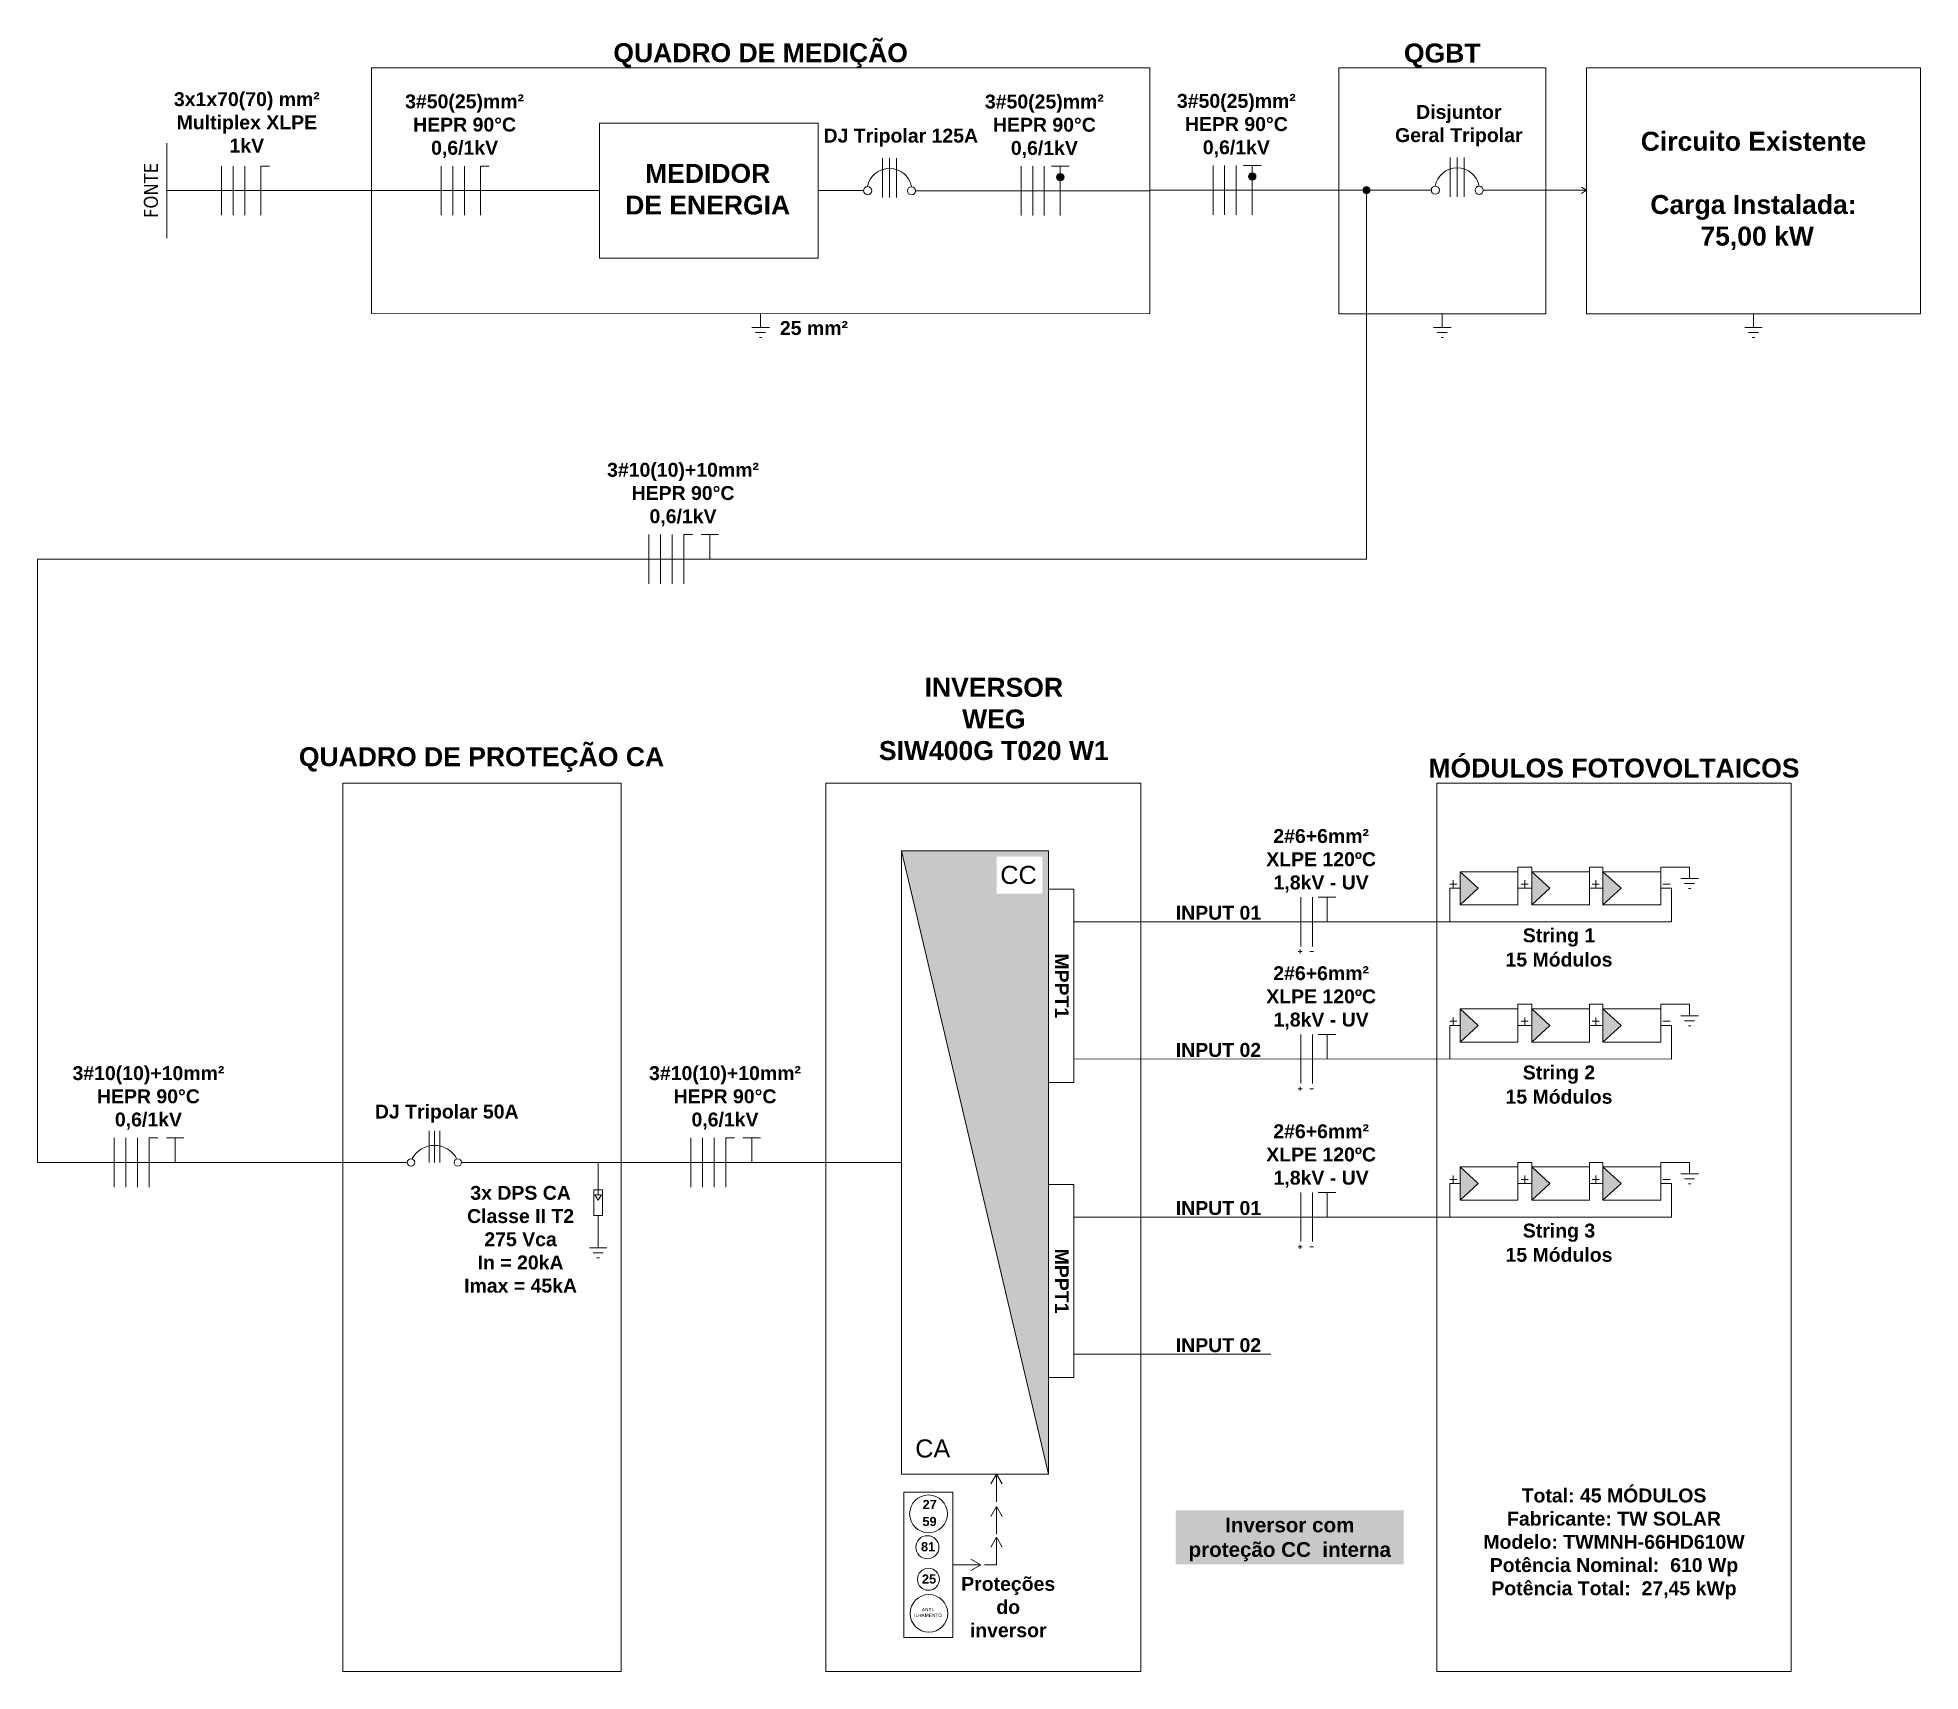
# Model space of a CAD drawing. Header units: millimetres. Extents: x 3949 to 5729, y -1938 to -943.
# Drawn here: x 5363.9 to 5427.8, y -1931.6 to -1876.1 of the extents above; entities that cross this region are included whole.
import ezdxf

# ---------------------------------------------------------------- set-up
doc = ezdxf.new("R2010")
doc.units = ezdxf.units.MM
doc.layers.add('DESENHO', color=7, linetype='Continuous', lineweight=0)
doc.styles.add('Annotative', font='arial.ttf')
doc.styles.add('PDF Arial', font='arial.ttf')
doc.styles.get("Standard").update_dxf_attribs({"font": 'arial.ttf'})

msp = doc.modelspace()

# ---------------------------------------------------------------- texts
at = {"layer": 'DESENHO', "lineweight": 0, "attachment_point": 9, "style": 'PDF Arial'}
for s, width, gutter_width, heights, insert, char_height in [('\\pxqc;{\\fArial|b1|i0|c0|p34;QUADRO DE MEDIÇÃO}', 26.41348, 18.41, [2.491], (5401.676, -1877.168), 0.64396), ('\\pxqc;{\\fArial|b1|i0|c0|p34;QGBT}', 7.00024, 25.896, [0.713], (5415.098, -1877.168), 0.64396), ('\\pxqc;{\\fArial|b1|i0|c0|p34;3#50(25)mm²\\PHEPR 90°C\\P0,6/1kV}', 5.84228, 12.5, [2.858], (5381.345, -1880.22), 0.47231), ('\\pxqc;{\\fArial|b1|i0|c0|p34;3#50(25)mm²\\PHEPR 90°C\\P0,6/1kV}', 5.84228, 12.5, [2.858], (5401.019, -1880.226), 0.47231), ('\\pxqc;{\\fArial|b1|i0|c0|p34;3#50(25)mm²\\PHEPR 90°C\\P0,6/1kV}', 5.84228, 12.5, [2.858], (5407.534, -1880.203), 0.47231), ('\\pxqc;{\\fArial|b1|i0|c0|p34;3#10(10)+10mm²\\PHEPR 90°C\\P0,6/1kV}', 5.84228, 12.5, [2.858], (5388.757, -1892.724), 0.47231), ('\\pxqc;{\\fArial|b1|i0|c0|p34;QUADRO DE PROTEÇÃO CA}', 11.76968, 3.948, [2.702], (5384.882, -1901.059), 0.64396), ('\\pxqc;{\\fArial|b1|i0|c0|p34;MÓDULOS FOTOVOLTAICOS}', 12.02187, 3.948, [7.509], (5423.438, -1901.258), 0.64396), ('\\pxqc;{\\fArial|b1|i0|c0|p34;2#6+6mm²\\PXLPE 120ºC\\P1,8kV - UV}', 6.73784, 12.5, [3.186], (5410.858, -1905.152), 0.47231), ('\\pxqc;{\\fArial|b1|i0|c0|p34;2#6+6mm²\\PXLPE 120ºC\\P1,8kV - UV}', 6.73784, 12.5, [3.186], (5410.858, -1909.807), 0.47231), ('\\pxqc;{\\fArial|b1|i0|c0|p34;3#10(10)+10mm²\\PHEPR 90°C\\P0,6/1kV}', 5.84228, 12.5, [2.858], (5370.616, -1913.198), 0.47231), ('\\pxqc;{\\fArial|b1|i0|c0|p34;3#10(10)+10mm²\\PHEPR 90°C\\P0,6/1kV}', 5.84228, 12.5, [2.858], (5390.182, -1913.198), 0.47231), ('\\pxqc;{\\fArial|b1|i0|c0|p34;2#6+6mm²\\PXLPE 120ºC\\P1,8kV - UV}', 6.73784, 12.5, [3.186], (5410.858, -1915.172), 0.47231), ('\\pxqc;{\\fArial|b1|i0|c0|p34;3x DPS CA\\PClasse II T2\\P275 Vca\\PIn = 20kA\\PImax = 45kA}', 3.9314, 12.5, [0], (5382.289, -1918.737), 0.47231), ('\\pxqc;{\\fArial|b1|i0|c0|p34;Proteções \\Pdo inversor}', 1.56579, 12.5, [0], (5397.653, -1930.431), 0.47231)]:
    msp.add_mtext_dynamic_manual_height_columns(s, width=width, gutter_width=gutter_width, heights=heights, dxfattribs=dict(at, insert=insert, char_height=char_height))
at = {"layer": 'DESENHO', "lineweight": 0}
for s, insert, char_height, width, attachment_point, style in [('\\pxqc;{\\fArial|b1|i0|c0|p34;3x1x70(70) mm²\\PMultiplex XLPE \\P1kV }', (5366.806, -1877.992), 0.4723, 8.45795, 1, 'PDF Arial'), ('\\pxqc;{\\fArial|b1|i0|c0|p34;Disjuntor \\PGeral Tripolar}', (5415.178, -1879.827), 0.47231, 6.03391, 9, 'PDF Arial'), ('\\pxqc;{\\fArial|b1|i0|c0|p34;DJ Tripolar 125A}', (5395.923, -1879.844), 0.47231, 5.3936, 9, 'PDF Arial'), ('\\pxqc;{\\fArial|b1|i0|c0|p34;Circuito Existente\\P\\PCarga Instalada:\\P 75,00 kW }', (5422.16, -1881.339), 0.64396, 11.3255, 5, 'PDF Arial'), ('\\pxqc;{\\fArial|b1|i0|c0|p34;MEDIDOR DE ENERGIA}', (5389.536, -1882.151), 0.64396, 5.72787, 9, 'PDF Arial'), ('\\pxqc;{\\fArial|b1|i0|c0|p34;INVERSOR\\PWEG\\PSIW400G T020 W1}', (5391.137, -1900.665), 0.64396, 10.49124, 7, 'PDF Arial'), ('\\pxqc;{\\fArial|b1|i0|c0|p34;INPUT 01}', (5406.595, -1906.081), 0.47231, 5.17942, 9, 'PDF Arial'), ('\\pxqc;{\\fArial|b1|i0|c0|p34;String 1}', (5418.055, -1906.986), 0.47231, 4.98963, 9, 'PDF Arial'), ('\\pxqc;{\\fArial|b1|i0|c0|p34;15 Módulos}', (5418.055, -1907.67), 0.47231, 4.98963, 9, 'PDF Arial'), ('\\pxqc;{\\fArial|b1|i0|c0|p34;INPUT 02}', (5406.595, -1910.736), 0.47231, 5.17942, 9, 'PDF Arial'), ('\\pxqc;{\\fArial|b1|i0|c0|p34;String 2}', (5418.055, -1911.641), 0.47231, 4.98963, 9, 'PDF Arial'), ('\\pxqc;{\\fArial|b1|i0|c0|p34;15 Módulos}', (5418.055, -1912.325), 0.47231, 4.98963, 9, 'PDF Arial'), ('\\pxqc;{\\fArial|b1|i0|c0|p34;DJ Tripolar 50A}', (5380.834, -1912.964), 0.47231, 6.03391, 9, 'PDF Arial'), ('\\pxqc;{\\fArial|b1|i0|c0|p34;INPUT 01}', (5406.595, -1916.101), 0.47231, 5.17942, 9, 'PDF Arial'), ('\\pxqc;{\\fArial|b1|i0|c0|p34;String 3}', (5418.055, -1917.007), 0.47231, 4.98963, 9, 'PDF Arial'), ('\\pxqc;{\\fArial|b1|i0|c0|p34;15 Módulos}', (5418.055, -1917.69), 0.47231, 4.98963, 9, 'PDF Arial'), ('\\pxqc;{\\fArial|b1|i0|c0|p34;INPUT 02}', (5406.595, -1920.756), 0.47231, 5.17942, 9, 'PDF Arial'), ('\\pxqc,t12;{\\fArial|b1|i0|c0|p34;\\C0;Total: 45 MÓDULOS \\P\\ptz;Fabricante: TW SOLAR\\PModelo: TWMNH-66HD610W\\PPotência Nominal:  610 Wp\\PPotência Total:  27,45 kWp}', (5423.438, -1929.142), 0.47231, 12.02187, 9, 'Annotative')]:
    msp.add_mtext(s, dxfattribs=dict(at, insert=insert, char_height=char_height, width=width, attachment_point=attachment_point, style=style))
at = {"layer": 'DESENHO', "lineweight": 0, "insert": (5367.783, -1882.261), "char_height": 0.47332, "attachment_point": 4, "rotation": 90}
msp.add_mtext('{\\fTahoma|b0|i0|c0|p34;FONTE}', dxfattribs=at)
at = {"layer": 'DESENHO', "color": 3, "lineweight": 0, "insert": (5391.433, -1886.238), "char_height": 0.47231, "width": 5.3936, "attachment_point": 9, "style": 'PDF Arial'}
msp.add_mtext('{\\fArial|b1|i0|c0|p34;25 mm²}', dxfattribs=at)
at = {"layer": 'DESENHO', "lineweight": 0, "char_height": 0.6122, "attachment_point": 9, "style": 'PDF Arial'}
for s, insert in [('CC', (5397.838, -1904.869)), ('CA', (5394.904, -1924.333))]:
    msp.add_mtext(s, dxfattribs=dict(at, insert=insert))
at = {"layer": 'DESENHO', "lineweight": 0, "char_height": 0.47231, "attachment_point": 9, "rotation": 270, "style": 'PDF Arial'}
for insert in [(5398.453, -1911.594), (5398.453, -1921.614)]:
    msp.add_mtext_dynamic_manual_height_columns('\\pxqc;{\\fArial|b1|i0|c0|p34;MPPT1}', width=6.55149, gutter_width=27.451, heights=[1.382], dxfattribs=dict(at, insert=insert))
at = {"layer": 'DESENHO', "lineweight": 0, "char_height": 0.31036, "attachment_point": 3}
for s, width, heights, insert in [('\\pxql;{\\fArial|b1|i0|c0|p34;27}', 3.9314, [0.102], (5397.897, -1925.764)), ('\\pxql;{\\fArial|b1|i0|c0|p34;59}', 3.9314, [0.102], (5397.891, -1926.342)), ('\\pxql;{\\fArial|b1|i0|c0|p34;81}', 3.9314, [0.102], (5397.842, -1927.199)), ('\\pxql;{\\fArial|b1|i0|c0|p34;25}', 3.9314, [0.102], (5397.875, -1928.293)), ('\\pxqc;{\\H0.375x;ANTI-\\PILHAMENTO}', 1.94381, [0.999], (5395.124, -1929.431))]:
    msp.add_mtext_dynamic_manual_height_columns(s, width=width, gutter_width=12.5, heights=heights, dxfattribs=dict(at, insert=insert))
at = {"layer": 'DESENHO', "insert": (5402.806, -1926.365), "char_height": 0.5, "attachment_point": 1, "style": 'PDF Arial', "bg_fill": 1, "box_fill_scale": 1.5, "bg_fill_color": 1, "bg_fill_transparency": 0}
msp.add_mtext_dynamic_manual_height_columns('\\pxqc;{\\fArial|b1|i0|c0|p34;\\C255;\\c16777215;Inversor com proteção CC  interna}', width=7.23812, gutter_width=55.221, heights=[0], dxfattribs=at)

# ---------------------------------------------------------------- hatches: boundary and pattern name
at = {"layer": 'DESENHO', "lineweight": 0}
h = msp.add_hatch(color=256, dxfattribs=at)
h.dxf.hatch_style = 1
h.paths.add_polyline_path([(5398.639, -1880.75, 0.414214), (5398.514, -1880.875, 0.414214), (5398.639, -1881)])
h.paths.add_polyline_path([(5398.764, -1880.875, 0.414214), (5398.639, -1880.75), (5398.639, -1881, 0.414214)])
h = msp.add_hatch(color=256, dxfattribs=at)
h.dxf.hatch_style = 1
h.paths.add_polyline_path([(5405.154, -1880.727, 0.414214), (5405.029, -1880.852, 0.414214), (5405.154, -1880.977)])
h.paths.add_polyline_path([(5405.279, -1880.852, 0.414214), (5405.154, -1880.727), (5405.154, -1880.977, 0.414214)])
h = msp.add_hatch(color=256, dxfattribs=at)
h.dxf.hatch_style = 1
h.paths.add_polyline_path([(5409.152, -1881.316, 0.414214), (5409.027, -1881.191), (5409.027, -1881.441, 0.414214)])
h.paths.add_polyline_path([(5409.027, -1881.191, 0.414214), (5408.902, -1881.316, 0.414214), (5409.027, -1881.441)])
h = msp.add_hatch(color=256, dxfattribs=at)
h.dxf.hatch_style = 1
h.paths.add_polyline_path([(5398.243, -1903.734), (5393.251, -1903.734), (5398.243, -1924.888)])
h.paths.add_polyline_path([(5396.484, -1905.193), (5398.025, -1905.193), (5398.025, -1903.931), (5396.484, -1903.931)], flags=16)
h = msp.add_hatch(color=7, dxfattribs=at)
h.dxf.hatch_style = 1
h.paths.add_polyline_path([(5414.637, -1904.446), (5414.637, -1905.572), (5415.247, -1905.009)])
h.paths.add_polyline_path([(5412.212, -1904.446), (5412.212, -1905.572), (5412.822, -1905.009)])
h.paths.add_polyline_path([(5417.046, -1905.572), (5417.671, -1905.009), (5417.046, -1904.446)])
h = msp.add_hatch(color=7, dxfattribs=at)
h.dxf.hatch_style = 1
h.paths.add_polyline_path([(5414.637, -1909.101), (5414.637, -1910.227), (5415.247, -1909.664)])
h.paths.add_polyline_path([(5412.212, -1909.101), (5412.212, -1910.227), (5412.822, -1909.664)])
h.paths.add_polyline_path([(5417.046, -1910.227), (5417.671, -1909.664), (5417.046, -1909.101)])
h = msp.add_hatch(color=7, dxfattribs=at)
h.dxf.hatch_style = 1
h.paths.add_polyline_path([(5414.637, -1914.466), (5414.637, -1915.592), (5415.247, -1915.029)])
h.paths.add_polyline_path([(5412.212, -1914.466), (5412.212, -1915.592), (5412.822, -1915.029)])
h.paths.add_polyline_path([(5417.046, -1915.592), (5417.671, -1915.029), (5417.046, -1914.466)])

# ---------------------------------------------------------------- linework, layer by layer
for p, q in [((5368.321, -1882.946), (5368.321, -1879.721)), ((5370.176, -1882.168), (5370.176, -1880.499)), ((5370.572, -1882.168), (5370.572, -1880.499)), ((5370.967, -1882.168), (5370.967, -1880.499)), ((5371.51, -1882.168), (5371.51, -1880.499)), ((5371.51, -1880.499), (5371.807, -1880.499)), ((5377.631, -1882.168), (5377.631, -1880.499)), ((5378.026, -1882.168), (5378.026, -1880.499)), ((5378.422, -1882.168), (5378.422, -1880.499)), ((5378.965, -1882.168), (5378.965, -1880.499)), ((5378.965, -1880.499), (5379.262, -1880.499)), ((5392.603, -1881.564), (5392.603, -1880.226)), ((5392.84, -1881.564), (5392.84, -1880.226)), ((5393.077, -1881.564), (5393.077, -1880.226)), ((5397.306, -1882.173), (5397.306, -1880.504)), ((5397.701, -1882.173), (5397.701, -1880.504)), ((5398.096, -1882.173), (5398.096, -1880.504)), ((5398.343, -1880.504), (5398.639, -1880.504)), ((5398.639, -1882.173), (5398.639, -1880.504)), ((5398.639, -1880.504), (5398.936, -1880.504)), ((5403.82, -1882.151), (5403.82, -1880.482)), ((5404.215, -1882.151), (5404.215, -1880.482)), ((5404.61, -1882.151), (5404.61, -1880.482)), ((5404.857, -1880.482), (5405.154, -1880.482)), ((5405.154, -1882.151), (5405.154, -1880.482)), ((5405.154, -1880.482), (5405.45, -1880.482)), ((5411.867, -1881.547), (5411.867, -1880.209)), ((5412.104, -1881.547), (5412.104, -1880.209)), ((5412.341, -1881.547), (5412.341, -1880.209)), ((5416.497, -1881.316), (5416.33, -1881.214)), ((5416.33, -1881.424), (5416.497, -1881.316)), ((5384.676, -1894.671), (5384.676, -1893.002)), ((5385.072, -1894.671), (5385.072, -1893.002)), ((5385.467, -1894.671), (5385.467, -1893.002)), ((5385.862, -1894.671), (5385.862, -1893.002)), ((5386.159, -1893.002), (5385.862, -1893.002)), ((5386.742, -1893.002), (5386.446, -1893.002)), ((5386.742, -1893.837), (5386.742, -1893.002)), ((5387.039, -1893.002), (5386.742, -1893.002)), ((5406.798, -1906.981), (5406.798, -1905.312)), ((5407.194, -1906.981), (5407.194, -1905.312)), ((5407.986, -1905.312), (5407.392, -1905.312)), ((5407.689, -1906.146), (5407.689, -1905.312)), ((5406.711, -1907.156), (5406.84, -1907.156)), ((5406.775, -1907.091), (5406.775, -1907.22)), ((5407.106, -1907.156), (5407.235, -1907.156)), ((5406.798, -1911.636), (5406.798, -1909.967)), ((5407.194, -1911.636), (5407.194, -1909.967)), ((5407.986, -1909.967), (5407.392, -1909.967)), ((5407.689, -1910.801), (5407.689, -1909.967)), ((5406.711, -1911.811), (5406.84, -1911.811)), ((5406.775, -1911.746), (5406.775, -1911.875)), ((5407.106, -1911.811), (5407.235, -1911.811)), ((5366.535, -1915.146), (5366.535, -1913.477)), ((5366.93, -1915.146), (5366.93, -1913.477)), ((5367.325, -1915.146), (5367.325, -1913.477)), ((5367.721, -1915.146), (5367.721, -1913.477)), ((5368.017, -1913.477), (5367.721, -1913.477)), ((5368.601, -1913.477), (5368.304, -1913.477)), ((5368.601, -1914.311), (5368.601, -1913.477)), ((5368.898, -1913.477), (5368.601, -1913.477)), ((5386.101, -1915.146), (5386.101, -1913.477)), ((5386.496, -1915.146), (5386.496, -1913.477)), ((5386.891, -1915.146), (5386.891, -1913.477)), ((5387.287, -1915.146), (5387.287, -1913.477)), ((5387.583, -1913.477), (5387.287, -1913.477)), ((5388.167, -1913.477), (5387.87, -1913.477)), ((5388.167, -1914.311), (5388.167, -1913.477)), ((5388.464, -1913.477), (5388.167, -1913.477)), ((5382.958, -1915.243), (5382.958, -1914.311)), ((5406.798, -1917.001), (5406.798, -1915.332)), ((5407.194, -1917.001), (5407.194, -1915.332)), ((5407.986, -1915.332), (5407.392, -1915.332)), ((5407.689, -1916.166), (5407.689, -1915.332)), ((5406.711, -1917.176), (5406.84, -1917.176)), ((5406.775, -1917.112), (5406.775, -1917.24)), ((5407.106, -1917.176), (5407.235, -1917.176)), ((5396.473, -1924.888), (5396.279, -1925.224)), ((5396.473, -1925.827), (5396.473, -1924.888)), ((5396.473, -1924.888), (5396.667, -1925.224)), ((5396.473, -1925.988), (5396.279, -1926.324)), ((5396.473, -1926.927), (5396.473, -1925.988)), ((5396.473, -1925.988), (5396.667, -1926.324)), ((5396.473, -1927.029), (5396.279, -1927.365)), ((5396.473, -1927.969), (5396.473, -1927.029)), ((5396.473, -1927.029), (5396.667, -1927.365)), ((5394.997, -1927.969), (5395.936, -1927.969)), ((5395.936, -1927.969), (5395.6, -1927.775)), ((5395.936, -1927.969), (5395.6, -1928.163)), ((5396.473, -1927.969), (5396.063, -1927.969))]:
    msp.add_line(p, q, dxfattribs=at)
at = {"layer": 'DESENHO', "color": 5, "lineweight": 0}
for p, q in [((5368.321, -1881.333), (5382.999, -1881.333)), ((5391.965, -1881.333), (5390.423, -1881.333)), ((5401.676, -1881.339), (5393.725, -1881.339)), ((5401.676, -1881.316), (5411.229, -1881.316)), ((5409.027, -1881.316), (5409.027, -1893.837)), ((5412.989, -1881.316), (5416.497, -1881.316)), ((5363.936, -1893.837), (5409.027, -1893.837)), ((5363.936, -1893.837), (5363.936, -1914.311)), ((5412.212, -1905.009), (5411.851, -1905.009)), ((5411.851, -1905.009), (5411.851, -1906.151)), ((5419.378, -1905.009), (5419.017, -1905.009)), ((5419.378, -1905.009), (5419.378, -1906.151)), ((5399.097, -1906.146), (5419.378, -1906.151)), ((5412.212, -1909.664), (5411.851, -1909.664)), ((5411.851, -1909.664), (5411.851, -1910.806)), ((5419.378, -1909.664), (5419.017, -1909.664)), ((5419.378, -1909.664), (5419.378, -1910.806)), ((5399.097, -1910.801), (5419.378, -1910.806)), ((5363.936, -1914.311), (5376.48, -1914.311)), ((5378.32, -1914.311), (5393.251, -1914.311)), ((5412.212, -1915.029), (5411.851, -1915.029)), ((5411.851, -1915.029), (5411.851, -1916.172)), ((5419.378, -1915.029), (5419.017, -1915.029)), ((5419.378, -1915.029), (5419.378, -1916.172)), ((5399.097, -1916.166), (5419.378, -1916.172)), ((5399.097, -1920.821), (5405.785, -1920.823))]:
    msp.add_line(p, q, dxfattribs=at)
at = {"layer": 'DESENHO', "color": 3, "lineweight": 0}
for p, q in [((5388.47, -1885.972), (5388.47, -1885.507)), ((5411.6, -1885.972), (5411.6, -1885.51)), ((5422.16, -1885.972), (5422.16, -1885.51)), ((5388.427, -1886.311), (5388.512, -1886.311)), ((5411.558, -1886.311), (5411.642, -1886.311)), ((5422.118, -1886.311), (5422.202, -1886.311)), ((5419.952, -1905.02), (5420.037, -1905.02)), ((5419.952, -1909.675), (5420.037, -1909.675)), ((5419.952, -1915.04), (5420.037, -1915.04)), ((5382.916, -1917.555), (5383.001, -1917.555))]:
    msp.add_line(p, q, dxfattribs=at)
at = {"layer": 'DESENHO', "color": 18, "lineweight": 0, "true_color": 0x000000}
for p, q in [((5382.958, -1915.243), (5382.958, -1915.407)), ((5382.847, -1915.407), (5382.958, -1915.595)), ((5382.847, -1915.407), (5383.07, -1915.407)), ((5382.958, -1915.595), (5383.07, -1915.407))]:
    msp.add_line(p, q, dxfattribs=at)
at = {"layer": 'DESENHO', "lineweight": 0}
for points in [[(5401.676, -1885.51), (5375.263, -1885.504), (5375.263, -1877.162), (5401.676, -1877.168)], [(5408.091, -1877.168), (5415.109, -1877.168), (5415.109, -1885.51), (5408.091, -1885.51)], [(5427.823, -1877.168), (5416.497, -1877.168), (5416.497, -1885.51), (5427.823, -1885.51)], [(5390.423, -1879.046), (5382.999, -1879.046), (5382.999, -1883.62), (5390.423, -1883.62)], [(5383.741, -1931.583), (5374.293, -1931.583), (5374.293, -1901.438), (5383.741, -1901.438)], [(5411.416, -1901.438), (5423.438, -1901.438), (5423.438, -1931.583), (5411.416, -1931.583)], [(5398.243, -1903.734), (5393.251, -1903.734), (5393.251, -1924.888), (5398.243, -1924.888)], [(5414.167, -1905.572), (5412.212, -1905.572), (5412.212, -1904.446), (5414.167, -1904.446)], [(5416.592, -1905.572), (5414.637, -1905.572), (5414.637, -1904.446), (5416.592, -1904.446)], [(5419.017, -1905.572), (5417.046, -1905.572), (5417.046, -1904.446), (5419.017, -1904.446)], [(5398.243, -1905.042), (5399.097, -1905.042), (5399.097, -1911.594), (5398.243, -1911.594)], [(5414.167, -1910.227), (5412.212, -1910.227), (5412.212, -1909.101), (5414.167, -1909.101)], [(5416.592, -1910.227), (5414.637, -1910.227), (5414.637, -1909.101), (5416.592, -1909.101)], [(5419.017, -1910.227), (5417.046, -1910.227), (5417.046, -1909.101), (5419.017, -1909.101)], [(5414.167, -1915.592), (5412.212, -1915.592), (5412.212, -1914.466), (5414.167, -1914.466)], [(5416.592, -1915.592), (5414.637, -1915.592), (5414.637, -1914.466), (5416.592, -1914.466)], [(5419.017, -1915.592), (5417.046, -1915.592), (5417.046, -1914.466), (5419.017, -1914.466)], [(5398.243, -1915.062), (5399.097, -1915.062), (5399.097, -1921.614), (5398.243, -1921.614)], [(5394.997, -1925.502), (5393.328, -1925.502), (5393.328, -1930.43), (5394.997, -1930.43)]]:
    msp.add_lwpolyline(points, close=True, dxfattribs=at)
at = {"layer": 'DESENHO', "color": 3, "lineweight": 0}
for points in [[(5388.173, -1885.972), (5388.47, -1885.972), (5388.767, -1885.972)], [(5388.3, -1886.142), (5388.47, -1886.142), (5388.639, -1886.142)], [(5411.303, -1885.972), (5411.6, -1885.972), (5411.897, -1885.972)], [(5411.43, -1886.141), (5411.6, -1886.141), (5411.77, -1886.141)], [(5421.863, -1885.972), (5422.16, -1885.972), (5422.457, -1885.972)], [(5421.99, -1886.141), (5422.16, -1886.141), (5422.33, -1886.141)], [(5414.637, -1904.446), (5414.637, -1904.29), (5414.167, -1904.29), (5414.167, -1904.446)], [(5414.637, -1904.446), (5414.637, -1904.29), (5414.167, -1904.29), (5414.167, -1904.446)], [(5417.046, -1904.446), (5417.046, -1904.29), (5416.592, -1904.29), (5416.592, -1904.446)], [(5419.017, -1904.29), (5419.017, -1904.29), (5419.994, -1904.29), (5419.994, -1904.681)], [(5419.017, -1904.29), (5419.017, -1904.29), (5419.017, -1904.29), (5419.017, -1904.446)], [(5419.697, -1904.681), (5419.994, -1904.681), (5420.291, -1904.681)], [(5419.825, -1904.85), (5419.994, -1904.85), (5420.164, -1904.85)], [(5414.637, -1909.101), (5414.637, -1908.945), (5414.167, -1908.945), (5414.167, -1909.101)], [(5414.637, -1909.101), (5414.637, -1908.945), (5414.167, -1908.945), (5414.167, -1909.101)], [(5417.046, -1909.101), (5417.046, -1908.945), (5416.592, -1908.945), (5416.592, -1909.101)], [(5419.017, -1908.945), (5419.017, -1908.945), (5419.994, -1908.945), (5419.994, -1909.336)], [(5419.017, -1908.945), (5419.017, -1908.945), (5419.017, -1908.945), (5419.017, -1909.101)], [(5419.697, -1909.336), (5419.994, -1909.336), (5420.291, -1909.336)], [(5419.825, -1909.505), (5419.994, -1909.505), (5420.164, -1909.505)], [(5414.637, -1914.466), (5414.637, -1914.31), (5414.167, -1914.31), (5414.167, -1914.466)], [(5414.637, -1914.466), (5414.637, -1914.31), (5414.167, -1914.31), (5414.167, -1914.466)], [(5417.046, -1914.466), (5417.046, -1914.31), (5416.592, -1914.31), (5416.592, -1914.466)], [(5419.017, -1914.31), (5419.017, -1914.31), (5419.994, -1914.31), (5419.994, -1914.701)], [(5419.017, -1914.31), (5419.017, -1914.31), (5419.017, -1914.31), (5419.017, -1914.466)], [(5419.697, -1914.701), (5419.994, -1914.701), (5420.291, -1914.701)], [(5419.825, -1914.871), (5419.994, -1914.871), (5420.164, -1914.871)], [(5382.661, -1917.215), (5382.958, -1917.215), (5383.256, -1917.215)], [(5382.789, -1917.385), (5382.958, -1917.385), (5383.128, -1917.385)]]:
    msp.add_lwpolyline(points, dxfattribs=at)
at = {"layer": 'DESENHO'}
msp.add_lwpolyline([(5390.681, -1901.438), (5401.368, -1901.438), (5401.368, -1931.583), (5390.681, -1931.583)], close=True, dxfattribs=at)
at = {"layer": 'DESENHO', "lineweight": 0}
for points in [[(5398.243, -1924.888), (5393.251, -1903.734), (5393.251, -1924.888)], [(5411.852, -1904.868), (5412.093, -1904.868)], [(5411.973, -1904.737), (5411.973, -1905)], [(5414.277, -1904.868), (5414.518, -1904.868)], [(5414.397, -1904.737), (5414.397, -1905)], [(5416.686, -1904.868), (5416.927, -1904.868)], [(5416.806, -1904.737), (5416.806, -1905)], [(5419.089, -1904.868), (5419.33, -1904.868)], [(5411.852, -1909.523), (5412.093, -1909.523)], [(5411.973, -1909.392), (5411.973, -1909.655)], [(5414.277, -1909.523), (5414.518, -1909.523)], [(5414.397, -1909.392), (5414.397, -1909.655)], [(5416.686, -1909.523), (5416.927, -1909.523)], [(5416.806, -1909.392), (5416.806, -1909.655)], [(5419.089, -1909.523), (5419.33, -1909.523)], [(5411.852, -1914.889), (5412.093, -1914.889)], [(5411.973, -1914.757), (5411.973, -1915.02)], [(5414.277, -1914.889), (5414.518, -1914.889)], [(5414.397, -1914.757), (5414.397, -1915.02)], [(5416.686, -1914.889), (5416.927, -1914.889)], [(5416.806, -1914.757), (5416.806, -1915.02)], [(5419.089, -1914.889), (5419.33, -1914.889)], [(5382.958, -1916.113), (5382.958, -1917.215)]]:
    msp.add_lwpolyline(points, dxfattribs=at)
at = {"layer": 'DESENHO', "color": 18, "lineweight": 0, "true_color": 0x000000}
for points in [[(5412.212, -1905.572), (5412.822, -1905.009), (5412.212, -1904.446)], [(5414.637, -1905.572), (5415.247, -1905.009), (5414.637, -1904.446)], [(5417.046, -1905.572), (5417.671, -1905.009), (5417.046, -1904.446)], [(5412.212, -1910.227), (5412.822, -1909.664), (5412.212, -1909.101)], [(5414.637, -1910.227), (5415.247, -1909.664), (5414.637, -1909.101)], [(5417.046, -1910.227), (5417.671, -1909.664), (5417.046, -1909.101)], [(5412.212, -1915.592), (5412.822, -1915.029), (5412.212, -1914.466)], [(5414.637, -1915.592), (5415.247, -1915.029), (5414.637, -1914.466)], [(5417.046, -1915.592), (5417.671, -1915.029), (5417.046, -1914.466)]]:
    msp.add_lwpolyline(points, dxfattribs=at)
at = {"layer": 'DESENHO', "color": 5, "lineweight": 0}
for points in [[(5414.167, -1905.009), (5414.637, -1905.009)], [(5416.592, -1905.009), (5417.046, -1905.009)], [(5414.167, -1909.664), (5414.637, -1909.664)], [(5416.592, -1909.664), (5417.046, -1909.664)], [(5414.167, -1915.029), (5414.637, -1915.029)], [(5416.592, -1915.029), (5417.046, -1915.029)]]:
    msp.add_lwpolyline(points, dxfattribs=at)
at = {"layer": 'DESENHO', "color": 7, "lineweight": 0}
for points in [[(5377.219, -1913.241), (5377.219, -1914.311)], [(5377.4, -1913.241), (5377.4, -1914.311)], [(5377.581, -1913.241), (5377.581, -1914.311)]]:
    msp.add_lwpolyline(points, dxfattribs=at)
at = {"layer": 'DESENHO', "color": 0, "lineweight": 0}
msp.add_lwpolyline([(5383.107, -1915.243), (5383.107, -1916.113), (5382.81, -1916.113), (5382.81, -1915.243)], close=True, dxfattribs=at)
at = {"layer": 'DESENHO', "lineweight": 0}
for centre, radius in [((5398.639, -1880.875), 0.125), ((5405.154, -1880.852), 0.125), ((5392.102, -1881.333), 0.137), ((5393.588, -1881.339), 0.137), ((5409.027, -1881.316), 0.125), ((5411.366, -1881.316), 0.137), ((5412.852, -1881.321), 0.137), ((5394.167, -1926.238), 0.641), ((5394.127, -1927.371), 0.392), ((5394.163, -1928.459), 0.372), ((5394.181, -1929.616), 0.639)]:
    msp.add_circle(centre, radius, dxfattribs=at)
at = {"layer": 'DESENHO', "color": 7, "lineweight": 0}
for centre in [(5376.605, -1914.311), (5378.195, -1914.311)]:
    msp.add_circle(centre, 0.125, dxfattribs=at)
at = {"layer": 'DESENHO', "lineweight": 0}
for centre in [(5392.84, -1881.341), (5412.104, -1881.324)]:
    msp.add_arc(centre, 0.763, 10.54292, 169.09877, dxfattribs=at)
at = {"layer": 'DESENHO', "color": 7, "lineweight": 0}
msp.add_arc((5377.4, -1914.584), 0.852, 28.32219, 151.67781, dxfattribs=at)

msp.set_redraw_order([(e.dxf.handle, doc.entitydb.next_handle()) for e in msp.query("TEXT MTEXT ATTDEF DIMENSION ARC_DIMENSION")])  # texts and dimensions are drawn at this point

doc.saveas('drawing.dxf')
